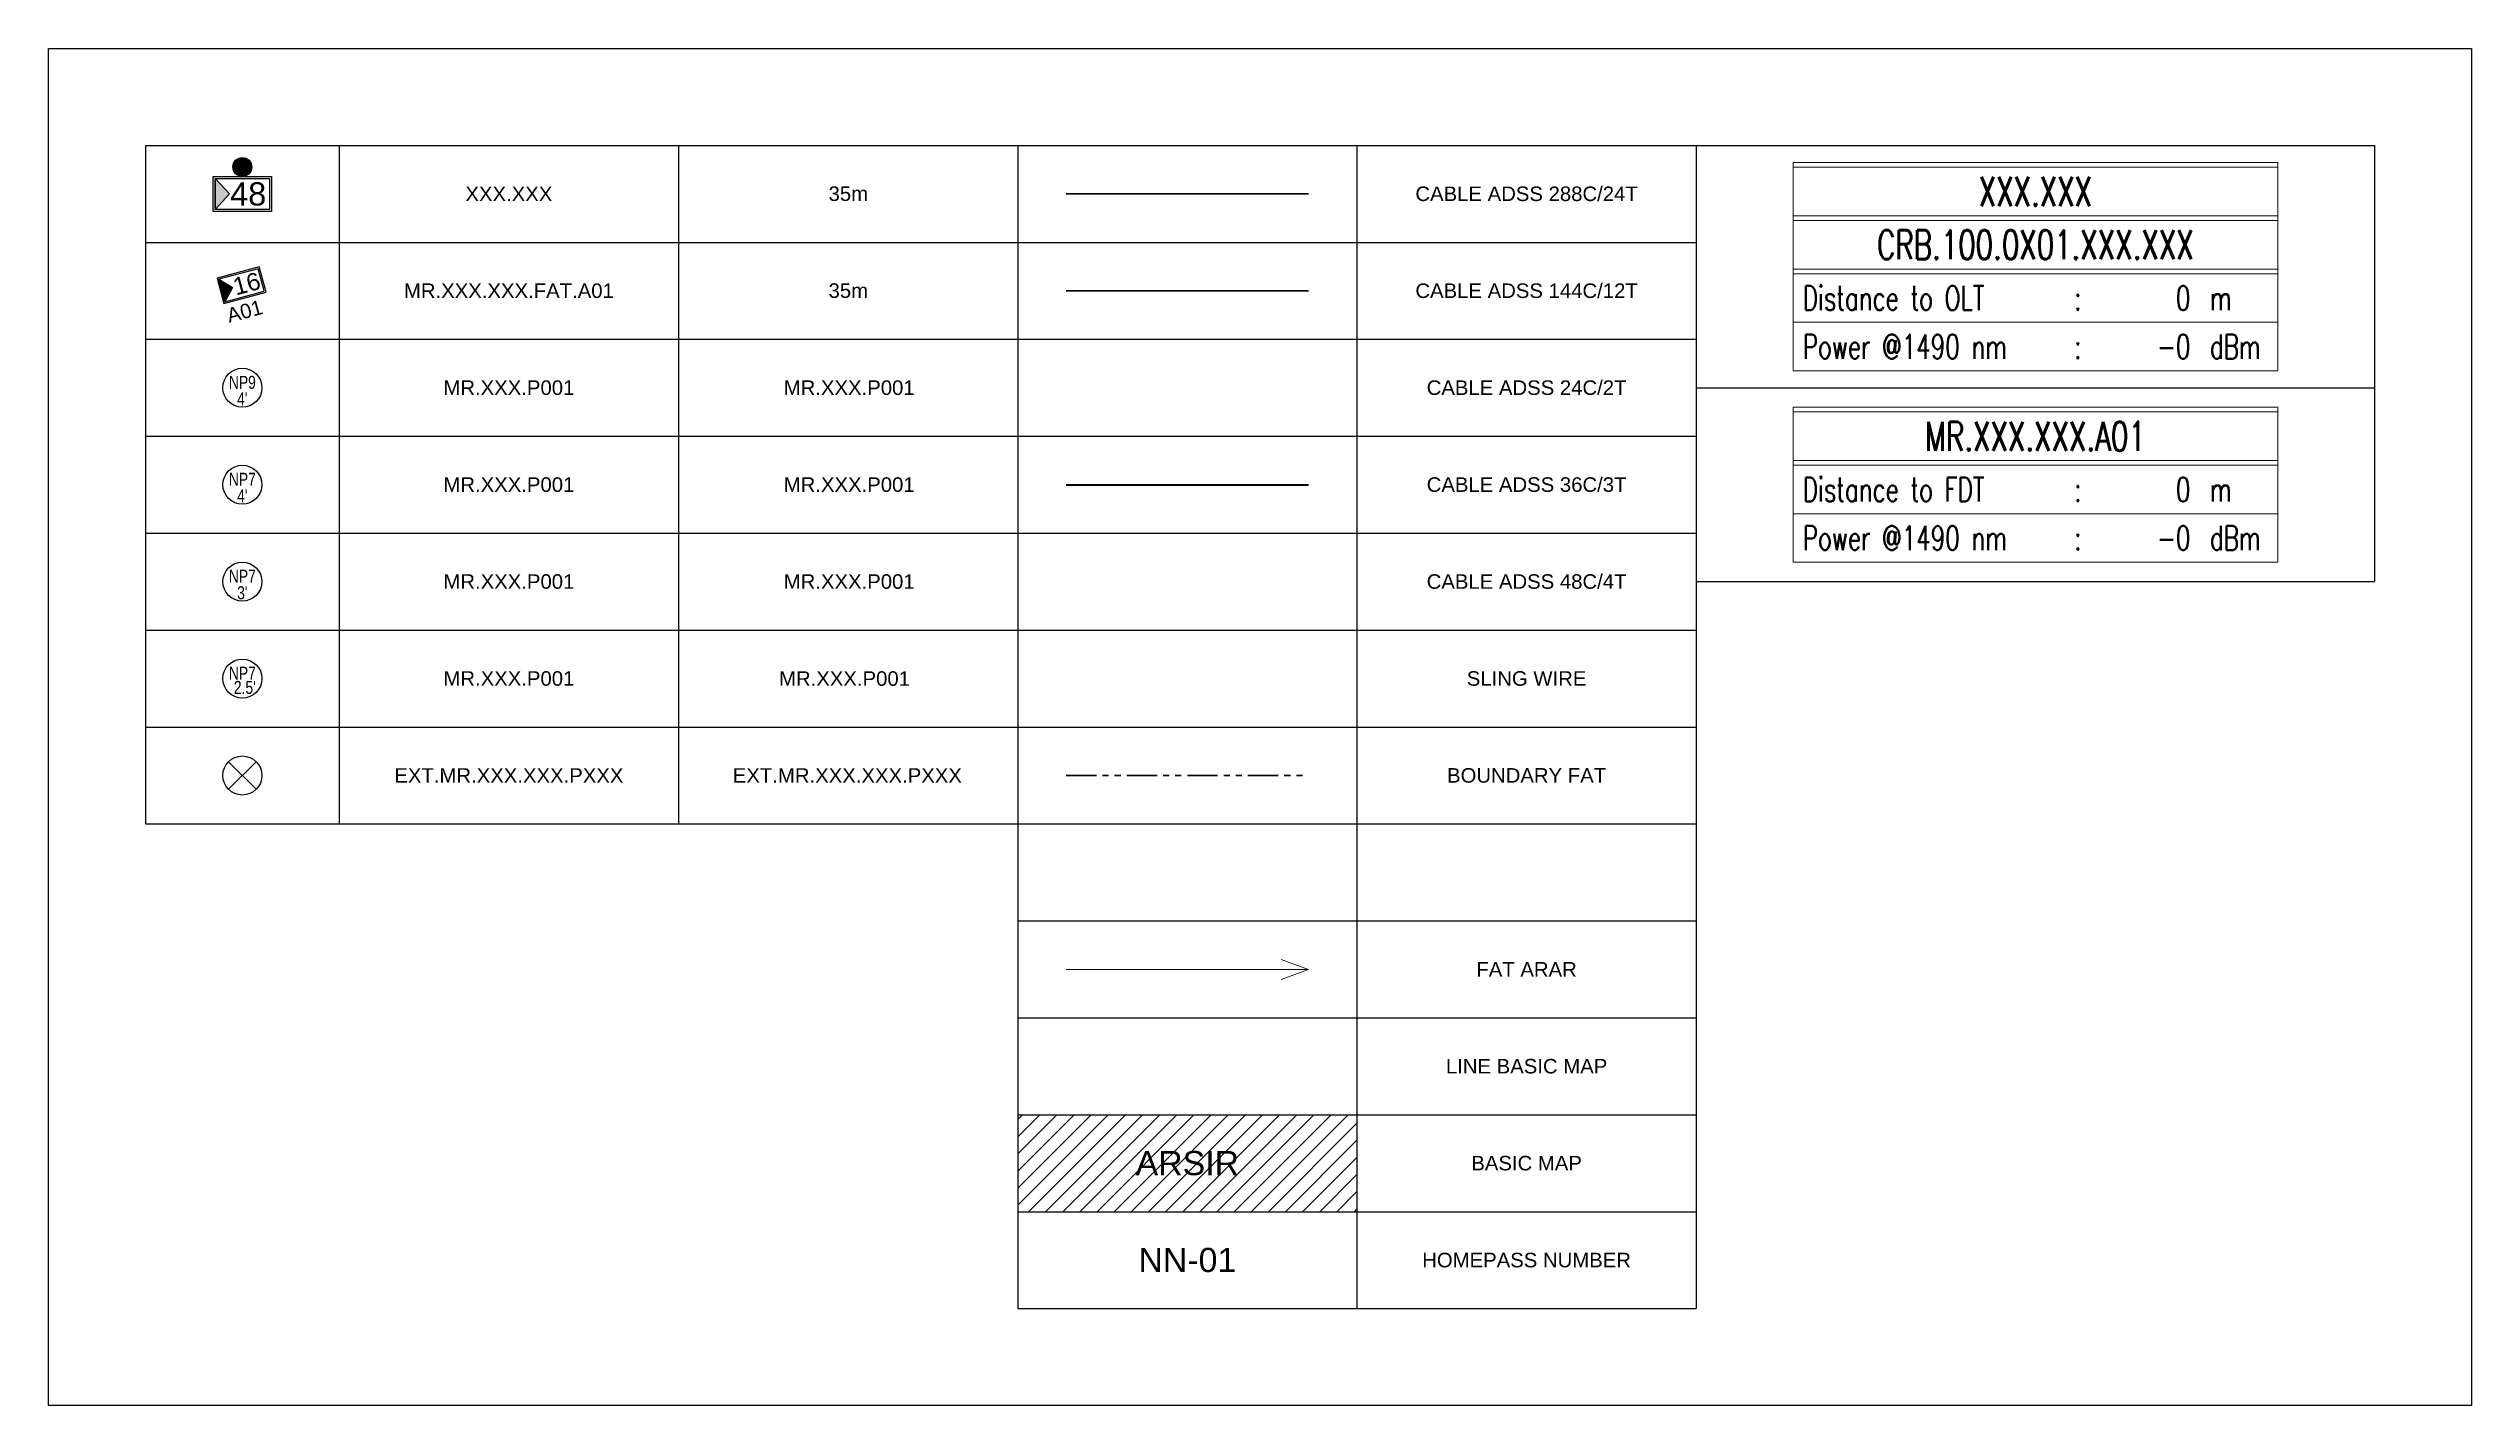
# Model space of a CAD drawing. Header units: metres. Extents: x 13679654 to 13688052, y 67972 to 70803.
# Drawn here: x 13687802.4 to 13688052.4, y 69199.6 to 69339.6 of the extents above; entities that cross this region are included whole.
import ezdxf
from ezdxf.enums import TextEntityAlignment as Align

# ---------------------------------------------------------------- set-up
doc = ezdxf.new("R2010")
doc.units = ezdxf.units.M
doc.header["$MEASUREMENT"] = 0
doc.set_wipeout_variables(frame=1)
doc.linetypes.add('PHANTOM2', pattern=[1.25, 0.625, -0.125, 0.125, -0.125, 0.125, -0.125])
for name, color, linetype in [('BASIC MAP', 252, 'Continuous'), ('COVER', 3, 'Continuous'), ('EXISTING POLE', 16, 'Continuous'), ('EXISTING POLE EMR 7-4', 16, 'Continuous'), ('FAT', 30, 'Continuous'), ('FAT DWG', 1, 'Continuous'), ('FDT DWG', 12, 'Continuous'), ('HP COVER', 6, 'Continuous'), ('NEW POLE 7-2.5', 6, 'Continuous'), ('NEW POLE 7-3', 4, 'Continuous'), ('NEW POLE 7-4', 3, 'Continuous'), ('POLE 7-2.5', 6, 'Continuous'), ('POLE 7-3', 4, 'Continuous'), ('POLE 7-4', 3, 'Continuous'), ('POLE 9-4', 1, 'Continuous'), ('POLE ID 7-2.5', 6, 'Continuous'), ('POLE ID 7-3', 4, 'Continuous'), ('POLE ID 7-4', 3, 'Continuous'), ('POLE ID 9-4', 1, 'Continuous'), ('POLE ID EXT', 16, 'Continuous'), ('SPAN CABLE', 3, 'Continuous'), ('SPAN SLING', 4, 'Continuous')]:
    doc.layers.add(name, color=color, linetype=linetype)
for name, color, linetype, lineweight in [('BOUNDARY FAT', 142, 'PHANTOM2', 30), ('FAT ARAR', 5, 'Continuous', 9), ('FAT INFO', 160, 'Continuous', 9), ('FDT', 1, 'Continuous', 9), ('FDT INFO', 1, 'Continuous', 9), ('GRT.100.0X01 - XXX.XXX - MAINFEEDER CABLE (FO 288C_24T) - AE', 30, 'Continuous', 30), ('GRT.100.0X01 - XXX.XXX - SUBFEEDER CABLE (FO 144C_12T) - AE', 61, 'Continuous', 30), ('SLING WIRE', 4, 'Continuous', 35), ('XXX.XXX - Cable Line A (FO Cable 24C_2T) - AE', 3, 'Continuous', 35), ('XXX.XXX - Cable Line B (FO Cable 36C_3T) - AE', 210, 'Continuous', 35), ('XXX.XXX - Cable Line C (FO Cable 48C_2T) - AE', 192, 'Continuous', 35)]:
    doc.layers.add(name, color=color, linetype=linetype, lineweight=lineweight)
doc.styles.add('ROMANS', font='romans.shx', dxfattribs={"width": 1.2})
doc.styles.get("Standard").update_dxf_attribs({"font": 'arial.ttf'})
doc.styles.add('Title Block 3', font='dgn003.shx')

msp = doc.modelspace()

# ---------------------------------------------------------------- texts
at = {"layer": 'BASIC MAP', "ltscale": 5, "attachment_point": 5}
for s, insert, char_height, width in [('LINE BASIC MAP', (13687954.86, 69234.56), 1.5, 25.8082), ('ARSIR', (13687919.86, 69224.56), 2.5, 13.5778), ('BASIC MAP', (13687954.86, 69224.56), 1.5, 25.8082)]:
    msp.add_mtext(s, dxfattribs=dict(at, insert=insert, char_height=char_height, width=width))
at = {"layer": 'BOUNDARY FAT', "linetype": 'Continuous', "ltscale": 5, "insert": (13687954.86, 69264.56), "char_height": 1.5, "width": 25.8082, "attachment_point": 5}
msp.add_mtext('BOUNDARY FAT', dxfattribs=at)
at = {"layer": 'EXISTING POLE EMR 7-4', "insert": (13687849.86, 69264.56), "char_height": 1.5, "width": 22.5909, "attachment_point": 5}
msp.add_mtext('EXT.MR.XXX.XXX.PXXX', dxfattribs=at)
at = {"layer": 'FAT', "ltscale": 5, "insert": (13687849.86, 69314.56), "char_height": 1.5, "width": 17.141, "attachment_point": 5}
msp.add_mtext('MR.XXX.XXX.FAT.A01', dxfattribs=at)
at = {"layer": 'FAT ARAR', "ltscale": 5, "insert": (13687954.86, 69244.56), "char_height": 1.5, "width": 25.8082, "attachment_point": 5}
msp.add_mtext('FAT ARAR', dxfattribs=at)
at = {"layer": 'FDT', "ltscale": 5, "insert": (13687849.86, 69324.56), "char_height": 1.5, "width": 17.141, "attachment_point": 5}
msp.add_mtext('XXX.XXX', dxfattribs=at)
at = {"layer": 'GRT.100.0X01 - XXX.XXX - MAINFEEDER CABLE (FO 288C_24T) - AE', "ltscale": 5, "insert": (13687954.86, 69324.56), "char_height": 1.5, "width": 25.8082, "attachment_point": 5}
msp.add_mtext('CABLE ADSS 288C/24T', dxfattribs=at)
at = {"layer": 'GRT.100.0X01 - XXX.XXX - SUBFEEDER CABLE (FO 144C_12T) - AE', "ltscale": 5, "insert": (13687954.86, 69314.56), "char_height": 1.5, "width": 25.8082, "attachment_point": 5}
msp.add_mtext('CABLE ADSS 144C/12T', dxfattribs=at)
at = {"layer": 'HP COVER', "ltscale": 5, "attachment_point": 5}
for s, insert, char_height, width in [('NN-01', (13687919.86, 69214.56), 2.5, 13.5778), ('HOMEPASS NUMBER', (13687954.86, 69214.56), 1.5, 32.4543)]:
    msp.add_mtext(s, dxfattribs=dict(at, insert=insert, char_height=char_height, width=width))
at = {"layer": 'NEW POLE 7-2.5', "insert": (13687849.86, 69274.56), "char_height": 1.5, "width": 22.5909, "attachment_point": 5}
msp.add_mtext('MR.XXX.P001', dxfattribs=at)
at = {"layer": 'NEW POLE 7-3', "ltscale": 5, "insert": (13687849.86, 69284.56), "char_height": 1.5, "width": 13.5778, "attachment_point": 5}
msp.add_mtext('MR.XXX.P001', dxfattribs=at)
at = {"layer": 'NEW POLE 7-4', "insert": (13687849.86, 69294.56), "char_height": 1.5, "width": 22.5909, "attachment_point": 5}
msp.add_mtext('MR.XXX.P001', dxfattribs=at)
at = {"layer": 'POLE 9-4', "insert": (13687849.86, 69304.56), "char_height": 1.5, "width": 22.5909, "attachment_point": 5}
msp.add_mtext('MR.XXX.P001', dxfattribs=at)
at = {"layer": 'POLE ID 7-2.5'}
msp.add_text('MR.XXX.P001 ', height=1.5, dxfattribs=at).set_placement((13687884.78, 69274.56), align=Align.MIDDLE_CENTER)
at = {"layer": 'POLE ID 7-3'}
msp.add_text('MR.XXX.P001', height=1.5, dxfattribs=at).set_placement((13687884.97, 69284.57), align=Align.MIDDLE_CENTER)
at = {"layer": 'POLE ID 7-4'}
msp.add_text('MR.XXX.P001', height=1.5, dxfattribs=at).set_placement((13687884.97, 69294.57), align=Align.MIDDLE_CENTER)
at = {"layer": 'POLE ID 9-4'}
msp.add_text('MR.XXX.P001', height=1.5, dxfattribs=at).set_placement((13687884.97, 69304.57), align=Align.MIDDLE_CENTER)
at = {"layer": 'POLE ID EXT'}
msp.add_text('EXT.MR.XXX.XXX.PXXX', height=1.5, dxfattribs=at).set_placement((13687884.78, 69264.56), align=Align.MIDDLE_CENTER)
at = {"layer": 'SLING WIRE', "ltscale": 5, "insert": (13687954.86, 69274.56), "char_height": 1.5, "width": 25.8082, "attachment_point": 5}
msp.add_mtext('SLING WIRE', dxfattribs=at)
at = {"layer": 'SPAN CABLE'}
msp.add_text('35m', height=1.5, dxfattribs=at).set_placement((13687882.84, 69323.83))
at = {"layer": 'SPAN SLING'}
msp.add_text('35m', height=1.5, dxfattribs=at).set_placement((13687882.84, 69313.83))
at = {"layer": 'XXX.XXX - Cable Line A (FO Cable 24C_2T) - AE', "ltscale": 5, "insert": (13687954.86, 69304.56), "char_height": 1.5, "width": 25.8082, "attachment_point": 5}
msp.add_mtext('CABLE ADSS 24C/2T', dxfattribs=at)
at = {"layer": 'XXX.XXX - Cable Line B (FO Cable 36C_3T) - AE', "ltscale": 5, "insert": (13687954.86, 69294.56), "char_height": 1.5, "width": 25.8082, "attachment_point": 5}
msp.add_mtext('CABLE ADSS 36C/3T', dxfattribs=at)
at = {"layer": 'XXX.XXX - Cable Line C (FO Cable 48C_2T) - AE', "ltscale": 5, "insert": (13687954.86, 69284.56), "char_height": 1.5, "width": 25.8082, "attachment_point": 5}
msp.add_mtext('CABLE ADSS 48C/4T', dxfattribs=at)

# ---------------------------------------------------------------- blocks, each defined once
blk = doc.blocks.new('*U7')
h = blk.add_hatch(color=256)
h.dxf.hatch_style = 1
h.paths.add_polyline_path([(2.53, 3.47, 1), (4.97, 3.47, 1)])
h = blk.add_hatch(color=2)
h.dxf.hatch_style = 1
h.paths.add_polyline_path([(0.25, 2), (0.25, -2), (2.1, 0)])
for points in [[(0, 2.25), (7.5, 2.25), (7.5, -2.25), (0, -2.25)], [(0.25, 2), (7.25, 2), (7.25, -2), (0.25, -2)]]:
    blk.add_lwpolyline(points, close=True)
at = {"color": 2}
blk.add_lwpolyline([(0.25, 2), (0.25, -2), (2.1, 0)], close=True, dxfattribs=at)
blk.add_circle((3.75, 3.47), 1.22)
at = {"color": 7}
blk.add_attdef('FDT', text='', height=3, dxfattribs=at).set_placement((4.5, 0), align=Align.MIDDLE_CENTER)
blk = doc.blocks.new('*U12')
at = {"color": 0}
for points in [[(0, 0), (25, 0)], [(22.18, -1.03), (25, 0), (22.18, 1.03)]]:
    blk.add_lwpolyline(points, dxfattribs=at)
blk = doc.blocks.new('*U11')
h = blk.add_hatch(color=2)
h.dxf.hatch_style = 1
h.paths.add_polyline_path([(0.25, -2), (0.25, 2), (2.1, 0)])
for points in [[(0, -2.25), (7.5, -2.25), (7.5, 2.25), (0, 2.25)], [(0.25, -2), (7.25, -2), (7.25, 2), (0.25, 2)]]:
    blk.add_lwpolyline(points, close=True)
at = {"color": 2}
blk.add_lwpolyline([(0.25, -2), (0.25, 2), (2.1, 0)], close=True, dxfattribs=at)
at = {"color": 7}
blk.add_attdef('FAT', text='', height=3, rotation=360, dxfattribs=at).set_placement((4.68, 0), align=Align.MIDDLE_CENTER)
blk.add_attdef('FAT_ID', text='', height=3, rotation=360, dxfattribs=at).set_placement((0, -4.5), align=Align.MIDDLE_LEFT)
blk = doc.blocks.new('*U15')
at = {"color": 0, "linetype": 'ByBlock', "lineweight": -2}
blk.add_circle((0, 0), 2.24, dxfattribs=at)
at = {"color": 0, "linetype": 'ByBlock', "lineweight": -2, "style": 'Title Block 3', "width": 0.799091}
for s, p in [('NP7', (0, 0.62)), ("4'", (0, -1.27))]:
    blk.add_text(s, height=1.488, dxfattribs=at).set_placement(p, align=Align.MIDDLE_CENTER)
blk = doc.blocks.new('*U16')
at = {"color": 0, "linetype": 'ByBlock', "lineweight": -2}
blk.add_circle((0, 0), 2.24, dxfattribs=at)
at = {"color": 0, "linetype": 'ByBlock', "lineweight": -2, "style": 'Title Block 3', "width": 0.799091}
for s, p in [('NP7', (0, 0.62)), ("2.5'", (0.28, -1.02))]:
    blk.add_text(s, height=1.488, dxfattribs=at).set_placement(p, align=Align.MIDDLE_CENTER)
blk = doc.blocks.new('*U13')
at = {"color": 0, "linetype": 'ByBlock', "lineweight": -2}
blk.add_circle((0, 0), 2.24, dxfattribs=at)
at = {"color": 0, "linetype": 'ByBlock', "lineweight": -2, "style": 'Title Block 3', "width": 0.799091}
for s, p in [('NP7', (0, 0.62)), ("3'", (0, -1.27))]:
    blk.add_text(s, height=1.488, dxfattribs=at).set_placement(p, align=Align.MIDDLE_CENTER)
blk = doc.blocks.new('*U17')
at = {"color": 0, "linetype": 'ByBlock', "lineweight": -2}
blk.add_circle((0, 0), 2.24, dxfattribs=at)
at = {"color": 0, "linetype": 'ByBlock', "lineweight": -2, "style": 'Title Block 3', "width": 0.799091}
for s, p in [('NP9', (0, 0.62)), ("4'", (0, -1.27))]:
    blk.add_text(s, height=1.488, dxfattribs=at).set_placement(p, align=Align.MIDDLE_CENTER)
blk = doc.blocks.new('FDT Info')
at = {"color": 0, "linetype": 'ByBlock', "lineweight": -2}
blk.add_wipeout([(0, 0), (50, 0), (50, 21.5), (0, 21.5)], dxfattribs=at)
for points in [[(0, 15.5), (50, 15.5), (50, 21.5), (0, 21.5)], [(0, 10), (50, 10), (50, 16), (0, 16)], [(0, 0), (50, 0), (50, 10), (0, 10)]]:
    blk.add_lwpolyline(points, close=True, dxfattribs=at)
for points in [[(0, 21), (50, 21)], [(0, 15.5), (50, 15.5)], [(0, 10.5), (50, 10.5)], [(0, 5), (50, 5)]]:
    blk.add_lwpolyline(points, dxfattribs=at)
at = {"color": 0, "linetype": 'ByBlock', "lineweight": -2, "style": 'ROMANS', "width": 0.7}
for s, p in [('Distance to OLT', (1, 7.5)), (':', (29, 7.5)), ('m', (43, 7.5)), ('Power @1490 nm', (1, 2.5)), (':', (29, 2.5)), ('dBm', (43, 2.5))]:
    blk.add_text(s, height=2.5, dxfattribs=at).set_placement(p, align=Align.MIDDLE_LEFT)
for tag, p in [('FDT_ID', (25, 18.5)), ('FDT_OLT_ID', (25, 13))]:
    blk.add_attdef(tag, text='', height=3, dxfattribs=at).set_placement(p, align=Align.MIDDLE_CENTER)
for tag, p in [('DISTANCE_TO_OLT', (41, 7.5)), ('LOSS_@1490NM', (41, 2.5))]:
    blk.add_attdef(tag, text='', height=2.5, dxfattribs=at).set_placement(p, align=Align.MIDDLE_RIGHT)
blk = doc.blocks.new('FAT Info')
at = {"color": 0, "linetype": 'ByBlock', "lineweight": -2}
blk.add_wipeout([(0, 16), (0, 0), (50, 0), (50, 16)], dxfattribs=at)
for points in [[(0, 10), (50, 10), (50, 16), (0, 16)], [(0, 0), (50, 0), (50, 10), (0, 10)]]:
    blk.add_lwpolyline(points, close=True, dxfattribs=at)
for points in [[(0, 15.5), (50, 15.5)], [(0, 10.5), (50, 10.5)], [(0, 5), (50, 5)]]:
    blk.add_lwpolyline(points, dxfattribs=at)
at = {"color": 0, "linetype": 'ByBlock', "lineweight": -2, "style": 'ROMANS', "width": 0.7}
for s, p in [('Distance to FDT', (1, 7.5)), (':', (29, 7.5)), ('m', (43, 7.5)), ('Power @1490 nm', (1, 2.5)), (':', (29, 2.5)), ('dBm', (43, 2.5))]:
    blk.add_text(s, height=2.5, dxfattribs=at).set_placement(p, align=Align.MIDDLE_LEFT)
blk.add_attdef('FAT_SEQUENCE', text='', height=3, dxfattribs=at).set_placement((25, 13), align=Align.MIDDLE_CENTER)
for tag, p in [('DISTANCE_TO_FDT', (41, 7.5)), ('LOSS_@1490NM', (41, 2.5))]:
    blk.add_attdef(tag, text='', height=2.5, dxfattribs=at).set_placement(p, align=Align.MIDDLE_RIGHT)
blk = doc.blocks.new('*U14')
at = {"color": 0, "linetype": 'ByBlock', "lineweight": -2}
for points in [[(-1.58, 1.58), (1.58, -1.58)], [(-1.58, -1.58), (1.58, 1.58)]]:
    blk.add_lwpolyline(points, dxfattribs=at)
blk.add_circle((0, 0), 2.24, dxfattribs=at)

# ---------------------------------------------------------------- hatches: boundary and pattern name
at = {"layer": 'BASIC MAP'}
h = msp.add_hatch(dxfattribs=at)
h.set_pattern_fill('LINE', color=256, scale=10, angle=45)
h.set_pattern_definition([(45, (13686992.4837, 68863.6541), (-0.8838835, 0.8838835), [])])
h.paths.add_polyline_path([(13687902.36, 69229.56), (13687902.36, 69219.56), (13687937.36, 69219.56), (13687937.36, 69229.56)])
h.paths.add_polyline_path([(13687913.91, 69221.95), (13687925.84, 69221.95), (13687925.84, 69227.1), (13687913.91, 69227.1)], flags=24)

# ---------------------------------------------------------------- linework, layer by layer
for p, q in [((13687812.36, 69329.56), (13687902.36, 69329.56)), ((13687812.36, 69329.56), (13687812.36, 69259.56)), ((13687832.36, 69329.56), (13687832.36, 69259.56)), ((13687867.36, 69329.56), (13687867.36, 69259.56)), ((13687902.36, 69329.56), (13687902.36, 69209.56)), ((13687902.36, 69329.56), (13687972.36, 69329.56)), ((13687937.36, 69329.56), (13687937.36, 69209.56)), ((13687972.36, 69329.56), (13688042.36, 69329.56)), ((13687972.36, 69329.56), (13687972.36, 69209.56)), ((13688042.36, 69329.56), (13688042.36, 69284.56)), ((13687812.36, 69319.56), (13687902.36, 69319.56)), ((13687902.36, 69319.56), (13687972.36, 69319.56)), ((13687812.36, 69309.56), (13687902.36, 69309.56)), ((13687902.36, 69309.56), (13687972.36, 69309.56)), ((13687972.36, 69304.56), (13688042.36, 69304.56)), ((13687812.36, 69299.56), (13687902.36, 69299.56)), ((13687902.36, 69299.56), (13687972.36, 69299.56)), ((13687812.36, 69289.56), (13687902.36, 69289.56)), ((13687902.36, 69289.56), (13687972.36, 69289.56)), ((13687972.36, 69284.56), (13688042.36, 69284.56)), ((13687812.36, 69279.56), (13687902.36, 69279.56)), ((13687902.36, 69279.56), (13687972.36, 69279.56)), ((13687812.36, 69269.56), (13687902.36, 69269.56)), ((13687902.36, 69269.56), (13687972.36, 69269.56)), ((13687812.36, 69259.56), (13687902.36, 69259.56)), ((13687902.36, 69259.56), (13687972.36, 69259.56)), ((13687902.36, 69249.56), (13687972.36, 69249.56)), ((13687902.36, 69239.56), (13687972.36, 69239.56)), ((13687902.36, 69229.56), (13687972.36, 69229.56)), ((13687902.36, 69219.56), (13687972.36, 69219.56)), ((13687902.36, 69209.56), (13687972.36, 69209.56))]:
    msp.add_line(p, q)
at = {"layer": 'BOUNDARY FAT', "ltscale": 5}
msp.add_lwpolyline([(13687907.36, 69264.56), (13687932.36, 69264.56)], dxfattribs=at)
at = {"layer": 'COVER'}
msp.add_lwpolyline([(13687802.36, 69339.56), (13688052.36, 69339.56), (13688052.36, 69199.56), (13687802.36, 69199.56)], close=True, dxfattribs=at)
at = {"layer": 'GRT.100.0X01 - XXX.XXX - MAINFEEDER CABLE (FO 288C_24T) - AE'}
msp.add_lwpolyline([(13687907.36, 69324.56), (13687932.36, 69324.56)], dxfattribs=at)
at = {"layer": 'GRT.100.0X01 - XXX.XXX - SUBFEEDER CABLE (FO 144C_12T) - AE'}
msp.add_lwpolyline([(13687907.36, 69314.56), (13687932.36, 69314.56)], dxfattribs=at)
at = {"layer": 'XXX.XXX - Cable Line B (FO Cable 36C_3T) - AE'}
msp.add_lwpolyline([(13687907.36, 69294.56), (13687932.36, 69294.56)], dxfattribs=at)

# ---------------------------------------------------------------- block references
at = {"layer": 'EXISTING POLE', "xscale": 0.9, "yscale": 0.9, "zscale": 0.9}
msp.add_blockref('*U14', (13687822.36, 69264.56), dxfattribs=at)
at = {"layer": 'FAT ARAR'}
msp.add_blockref('*U12', (13687907.36, 69244.56), dxfattribs=at)
at = {"layer": 'FAT DWG'}
ref = msp.add_blockref('*U11', (13687820.11, 69314.56), dxfattribs=dict(at, xscale=0.6000000000000002, yscale=0.6000000000000002, zscale=0.6000000000000002, rotation=15))
ref.add_attrib('FAT_ID', 'A01', dxfattribs={"layer": '0', "color": 7, "height": 1.5, "rotation": 15}).set_placement((13687820.8, 69311.97), align=Align.MIDDLE_LEFT)
ref.add_attrib('FAT', '16', dxfattribs={"layer": '0', "color": 7, "height": 1.8, "rotation": 15}).set_placement((13687822.81, 69315.31), align=Align.MIDDLE_CENTER)
at = {"layer": 'FDT DWG', "xscale": 0.8, "yscale": 0.8, "zscale": 0.8}
msp.add_blockref('*U7', (13687819.36, 69324.56), dxfattribs=at).add_auto_attribs({'FDT': '48'})
at = {"layer": 'POLE 7-2.5', "xscale": 0.9, "yscale": 0.9, "zscale": 0.9}
msp.add_blockref('*U16', (13687822.36, 69274.56), dxfattribs=at)
at = {"layer": 'POLE 7-3', "xscale": 0.9, "yscale": 0.9, "zscale": 0.9}
msp.add_blockref('*U13', (13687822.36, 69284.56), dxfattribs=at)
at = {"layer": 'POLE 7-4', "xscale": 0.9, "yscale": 0.9, "zscale": 0.9}
msp.add_blockref('*U15', (13687822.36, 69294.56), dxfattribs=at)
at = {"layer": 'POLE 9-4', "xscale": 0.9, "yscale": 0.9, "zscale": 0.9}
msp.add_blockref('*U17', (13687822.36, 69304.56), dxfattribs=at)

msp.set_redraw_order([(e.dxf.handle, doc.entitydb.next_handle()) for e in msp.query("TEXT MTEXT ATTDEF DIMENSION ARC_DIMENSION")])  # texts and dimensions are drawn at this point

# ---------------------------------------------------------------- next in the draw order: block references
at = {"layer": 'FAT INFO'}
msp.add_blockref('FAT Info', (13687982.36, 69286.56), dxfattribs=at).add_auto_attribs({'FAT_SEQUENCE': 'MR.XXX.XXX.A01', 'DISTANCE_TO_FDT': '0', 'LOSS_@1490NM': '-0'})
at = {"layer": 'FDT INFO'}
msp.add_blockref('FDT Info', (13687982.36, 69306.31), dxfattribs=at).add_auto_attribs({'FDT_ID': 'XXX.XXX', 'FDT_OLT_ID': 'CRB.100.0X01.XXX.XXX', 'DISTANCE_TO_OLT': '0', 'LOSS_@1490NM': '-0'})

doc.saveas('drawing.dxf')
